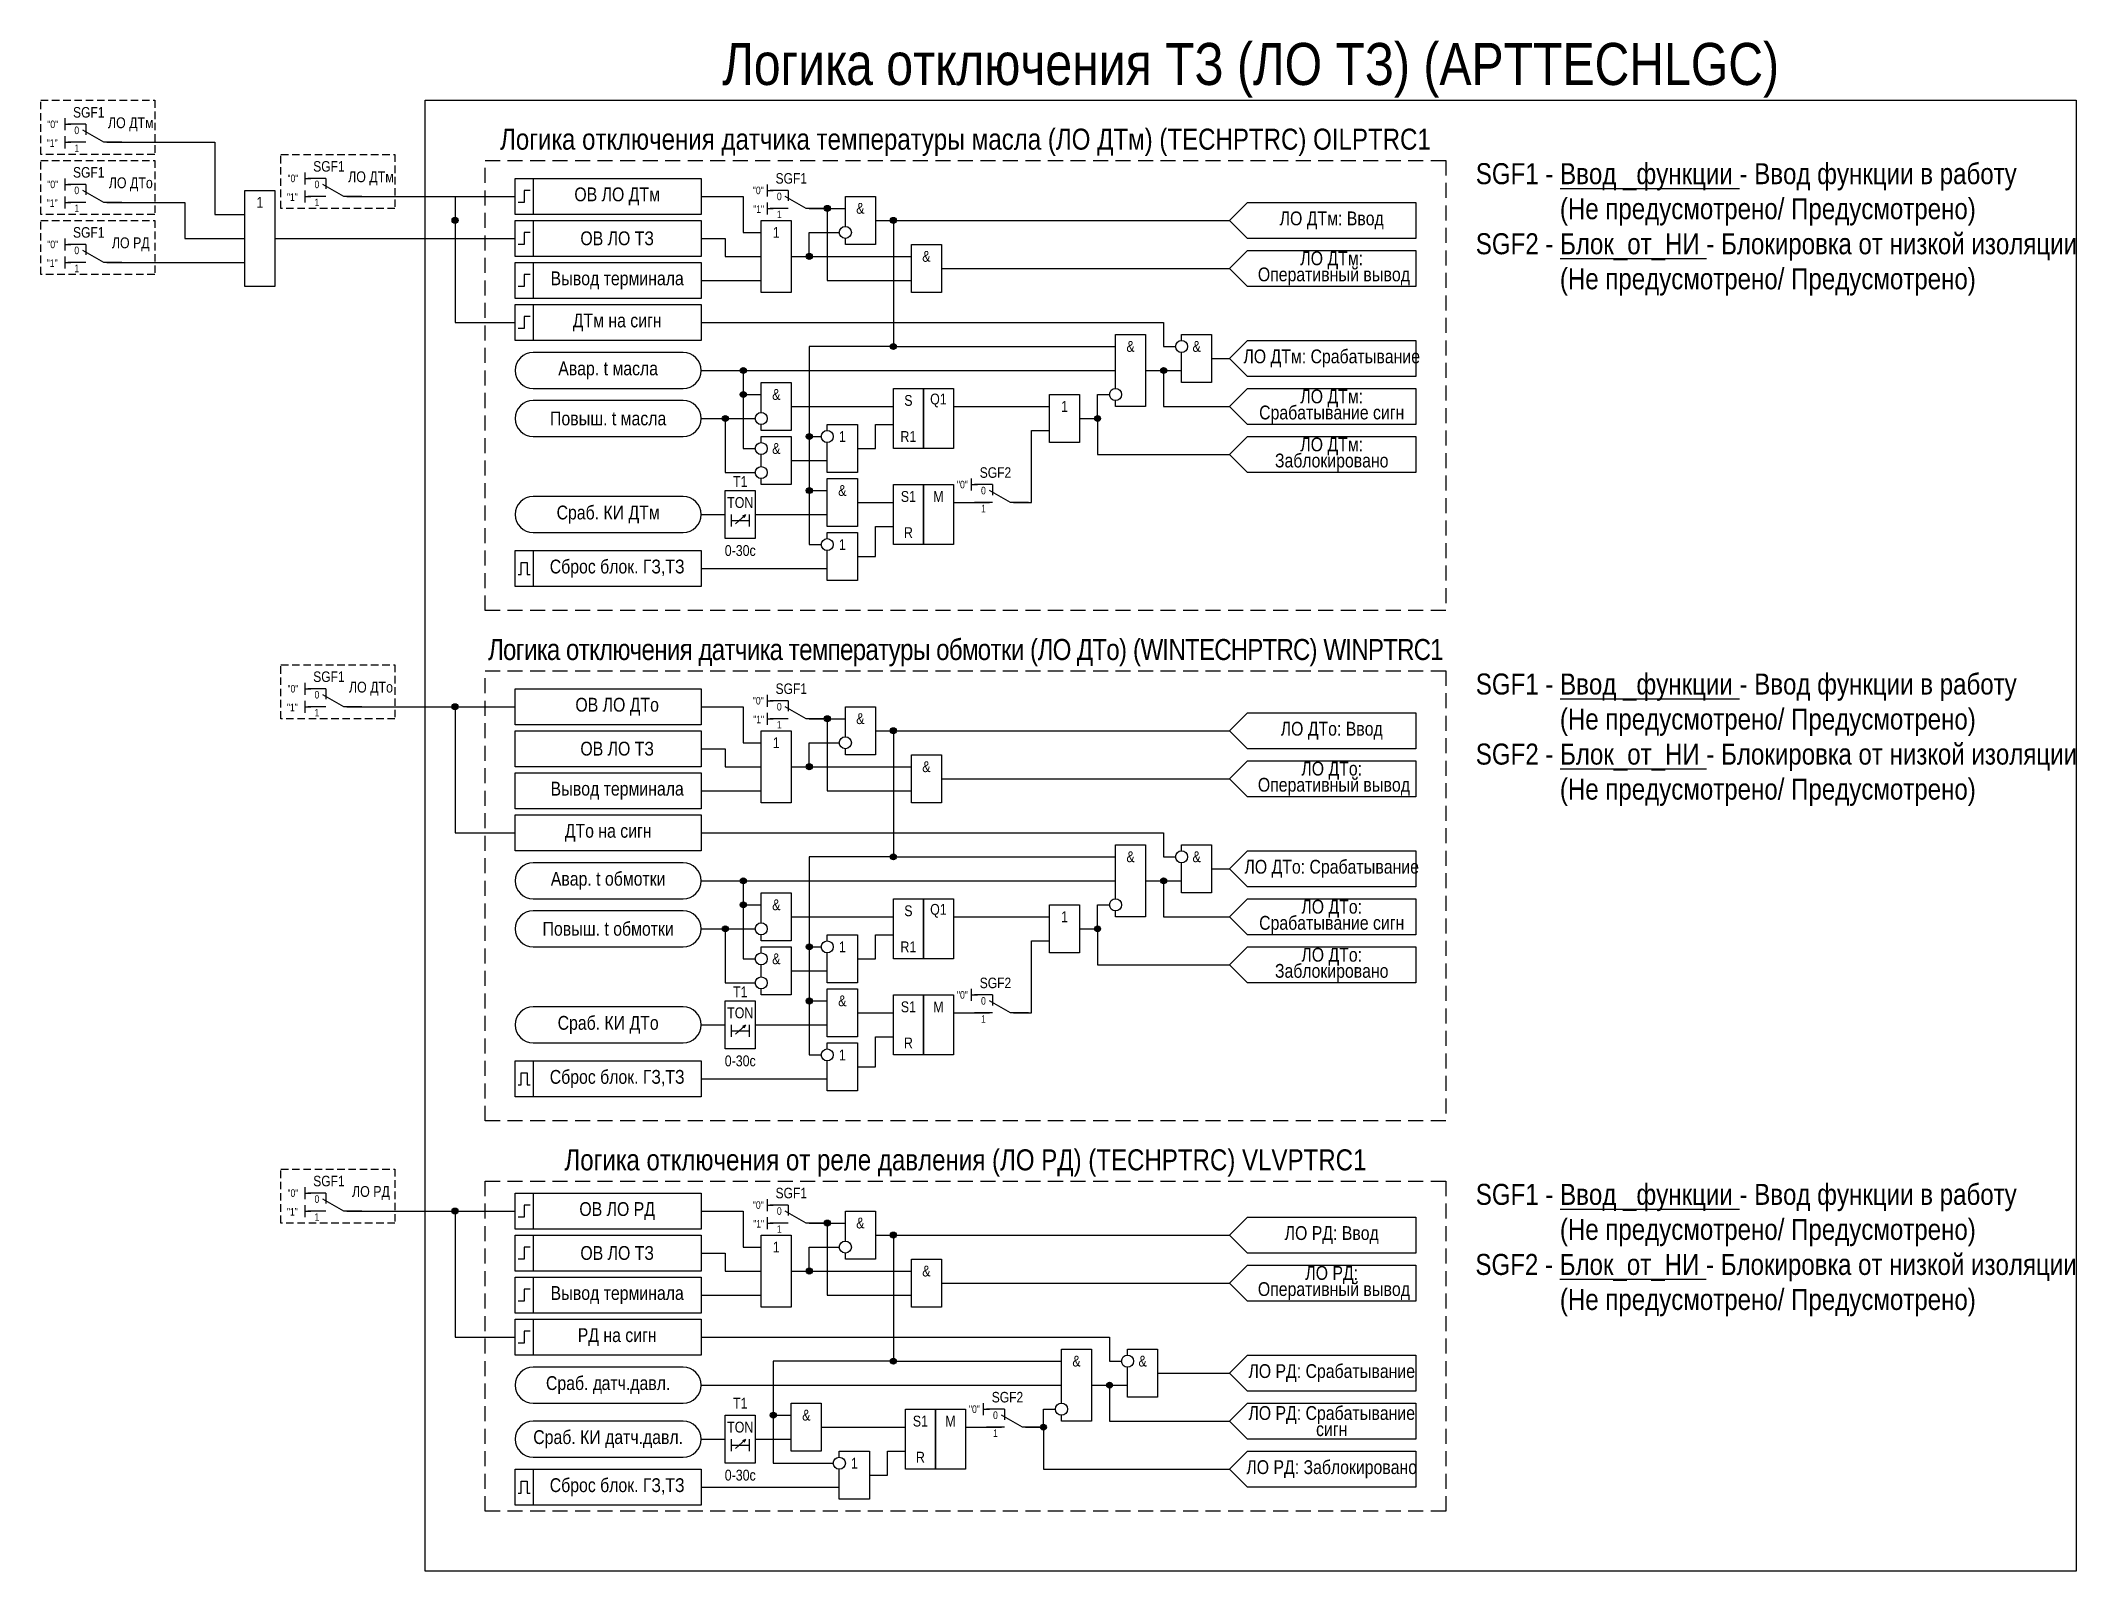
# Model space of a CAD drawing. Header units: millimetres. Extents: x 106 to 2636, y 99 to 588.
# Drawn here: x 749 to 1088, y 186 to 440.9 of the extents above; entities that cross this region are included whole.
import ezdxf
from ezdxf.enums import TextEntityAlignment as Align

# ---------------------------------------------------------------- set-up
doc = ezdxf.new("R2010")
doc.units = ezdxf.units.MM
doc.linetypes.add('штриховая2', pattern=[0.375, 0.25, -0.125])
doc.layers.add('invisible', color=252, linetype='Continuous', plot=False)
doc.layers.add('TEXT', color=7, linetype='Continuous', lineweight=25)
doc.layers.add('Основная', color=7, linetype='Continuous')
doc.styles.add('2.5_Gost_RD', font='ARIALN.TTF', dxfattribs={"height": 2.5})
doc.styles.add('3.5_Gost_RD', font='ARIALN.TTF', dxfattribs={"height": 3.5})
doc.styles.add('Вывод', font='ARIALN.TTF', dxfattribs={"height": 2.5})
doc.styles.add('Компонент', font='ARIALN.TTF', dxfattribs={"height": 3.5})

msp = doc.modelspace()

# ---------------------------------------------------------------- texts
at = {"color": 30, "ltscale": 100, "attachment_point": 5}
for s, insert, char_height, width, style in [('{\\C3;Логика отключения ТЗ (ЛО ТЗ) (APTTECHLGC)}', (950.5, 436), 7, 275, '3.5_Gost_RD'), ('\\pxsm0.7;ЛО ДТм', (764, 427), 1.8, 8, '2.5_Gost_RD'), ('Логика отключения датчика температуры масла (ЛО ДТм) (TECHPTRC) {\\C6;OILPTRC1}', (903, 424), 3.5, 160, '3.5_Gost_RD'), ('\\pxql;SGF1 - {\\LВвод _функции} - Ввод функции в работу ^I^I(Не предусмотрено/ Предусмотрено)\\PSGF2 - {\\LБлок_от_НИ} - Блокировка от низкой изоляции\\P^I(Не предусмотрено/ Предусмотрено)', (1038, 409.5), 3.5, 100, '3.5_Gost_RD'), ('\\pxsm0.7;ЛО ДТо', (764, 417), 1.8, 8, '2.5_Gost_RD'), ('\\pxsm0.7;ЛО ДТм', (804, 418), 1.8, 8, '2.5_Gost_RD'), ('\\pxsm0.7;ЛО РД', (764, 407), 1.8, 8, '2.5_Gost_RD'), ('{\\T0.95;Логика отключения датчика температуры обмотки (ЛО ДТо) (WINTECHPTRC) \\C6;WINPTRC1}', (903, 339), 3.5, 160, '3.5_Gost_RD'), ('\\pxql;SGF1 - {\\LВвод _функции} - Ввод функции в работу ^I^I(Не предусмотрено/ Предусмотрено)\\PSGF2 - {\\LБлок_от_НИ} - Блокировка от низкой изоляции\\P^I(Не предусмотрено/ Предусмотрено)', (1038, 324.5), 3.5, 100, '3.5_Gost_RD'), ('\\pxsm0.7;ЛО ДТо', (804, 333), 1.8, 8, '2.5_Gost_RD'), ('Логика отключения от реле давления (ЛО РД) (TECHPTRC) {\\C6;VLVPTRC1}', (903, 254), 3.5, 160, '3.5_Gost_RD'), ('\\pxsm0.7;ЛО РД', (804, 249), 1.8, 8, '2.5_Gost_RD'), ('\\pxql;SGF1 - {\\LВвод _функции} - Ввод функции в работу ^I^I(Не предусмотрено/ Предусмотрено)\\P\\pq*;SGF2 - {\\LБлок_от_НИ} - Блокировка от низкой изоляции\\P\\pql;^I(Не предусмотрено/ Предусмотрено)', (1038, 239.5), 3.5, 100, '3.5_Gost_RD')]:
    msp.add_mtext(s, dxfattribs=dict(at, insert=insert, char_height=char_height, width=width, style=style))
at = {"color": 6, "ltscale": 100}
for s, insert, char_height, width, attachment_point, style in [('"1"', (750, 424.5), 1.25, 2, 1, '3.5_Gost_RD'), ('"1"', (750, 414.5), 1.25, 2, 1, '3.5_Gost_RD'), ('1', (785.5, 414), 1.8, 5, 5, '2.5_Gost_RD'), ('"1"', (790, 415.5), 1.25, 2, 1, '3.5_Gost_RD'), ('"1"', (750, 404.5), 1.25, 2, 1, '3.5_Gost_RD'), ('"1"', (790, 330.5), 1.25, 2, 1, '3.5_Gost_RD'), ('"1"', (790, 246.5), 1.25, 2, 1, '3.5_Gost_RD')]:
    msp.add_mtext(s, dxfattribs=dict(at, insert=insert, char_height=char_height, width=width, attachment_point=attachment_point, style=style))
at = {"ltscale": 100}
for s, insert, char_height, width, attachment_point, style in [('&', (885.5, 413), 1.8, 5, 5, '2.5_Gost_RD'), ('"1"', (867.65, 413.5), 1.25, 2, 1, '3.5_Gost_RD'), ('1', (871.5, 409), 1.8, 5, 5, '2.5_Gost_RD'), ('&', (896.5, 405), 1.8, 5, 5, '2.5_Gost_RD'), ('&', (930.5, 390), 1.8, 5, 5, '2.5_Gost_RD'), ('&', (941.5, 390), 1.8, 5, 5, '2.5_Gost_RD'), ('&', (871.5, 382), 1.8, 5, 5, '2.5_Gost_RD'), ('S', (893.5, 381), 1.8, 5, 5, '2.5_Gost_RD'), ('Q1', (898.5, 381), 1.8, 5, 5, '2.5_Gost_RD'), ('1', (919.5, 380), 1.8, 5, 5, '2.5_Gost_RD'), ('&', (871.5, 373), 1.8, 5, 5, '2.5_Gost_RD'), ('1', (882.5, 375), 1.8, 5, 5, '2.5_Gost_RD'), ('R1', (893.5, 375), 1.8, 5, 5, '2.5_Gost_RD'), ('T1', (865.5, 367.5), 1.8, 5, 5, '2.5_Gost_RD'), ('&', (882.5, 366), 1.8, 5, 5, '2.5_Gost_RD'), ('TON', (865.5, 364), 1.8, 5, 5, '2.5_Gost_RD'), ('S1', (893.5, 365), 1.8, 5, 5, '2.5_Gost_RD'), ('М', (898.5, 365), 1.8, 5, 5, '2.5_Gost_RD'), ('R', (893.5, 359), 1.8, 5, 5, '2.5_Gost_RD'), ('0-30с', (865.5, 356), 1.8, 5, 5, '2.5_Gost_RD'), ('1', (882.5, 357), 1.8, 5, 5, '2.5_Gost_RD'), ('&', (885.5, 328), 1.8, 5, 5, '2.5_Gost_RD'), ('"1"', (867.65, 328.5), 1.25, 2, 1, '3.5_Gost_RD'), ('1', (871.5, 324), 1.8, 5, 5, '2.5_Gost_RD'), ('&', (896.5, 320), 1.8, 5, 5, '2.5_Gost_RD'), ('&', (930.5, 305), 1.8, 5, 5, '2.5_Gost_RD'), ('&', (941.5, 305), 1.8, 5, 5, '2.5_Gost_RD'), ('&', (871.5, 297), 1.8, 5, 5, '2.5_Gost_RD'), ('S', (893.5, 296), 1.8, 5, 5, '2.5_Gost_RD'), ('Q1', (898.5, 296), 1.8, 5, 5, '2.5_Gost_RD'), ('1', (919.5, 295), 1.8, 5, 5, '2.5_Gost_RD'), ('&', (871.5, 288), 1.8, 5, 5, '2.5_Gost_RD'), ('1', (882.5, 290), 1.8, 5, 5, '2.5_Gost_RD'), ('R1', (893.5, 290), 1.8, 5, 5, '2.5_Gost_RD'), ('T1', (865.5, 282.5), 1.8, 5, 5, '2.5_Gost_RD'), ('&', (882.5, 281), 1.8, 5, 5, '2.5_Gost_RD'), ('TON', (865.5, 279), 1.8, 5, 5, '2.5_Gost_RD'), ('S1', (893.5, 280), 1.8, 5, 5, '2.5_Gost_RD'), ('М', (898.5, 280), 1.8, 5, 5, '2.5_Gost_RD'), ('R', (893.5, 274), 1.8, 5, 5, '2.5_Gost_RD'), ('0-30с', (865.5, 271), 1.8, 5, 5, '2.5_Gost_RD'), ('1', (882.5, 272), 1.8, 5, 5, '2.5_Gost_RD'), ('"1"', (867.65, 244.5), 1.25, 2, 1, '3.5_Gost_RD'), ('&', (885.5, 244), 1.8, 5, 5, '2.5_Gost_RD'), ('1', (871.5, 240), 1.8, 5, 5, '2.5_Gost_RD'), ('&', (896.5, 236), 1.8, 5, 5, '2.5_Gost_RD'), ('&', (921.5, 221), 1.8, 5, 5, '2.5_Gost_RD'), ('&', (932.5, 221), 1.8, 5, 5, '2.5_Gost_RD'), ('T1', (865.5, 214), 1.8, 5, 5, '2.5_Gost_RD'), ('TON', (865.5, 210), 1.8, 5, 5, '2.5_Gost_RD'), ('&', (876.5, 212), 1.8, 5, 5, '2.5_Gost_RD'), ('S1', (895.5, 211), 1.8, 5, 5, '2.5_Gost_RD'), ('М', (900.5, 211), 1.8, 5, 5, '2.5_Gost_RD'), ('1', (884.5, 204), 1.8, 5, 5, '2.5_Gost_RD'), ('R', (895.5, 205), 1.8, 5, 5, '2.5_Gost_RD'), ('0-30с', (865.5, 202), 1.8, 5, 5, '2.5_Gost_RD')]:
    msp.add_mtext(s, dxfattribs=dict(at, insert=insert, char_height=char_height, width=width, attachment_point=attachment_point, style=style))
at = {"layer": 'TEXT', "color": 0, "ltscale": 100, "char_height": 2.3, "attachment_point": 5, "style": '2.5_Gost_RD'}
for s, insert, width in [('\\pxsm0.7;{\\C256;ОВ ЛО ДТм}', (845, 415), 28), ('\\pxsm0.7;{\\C256;ОВ ЛО ТЗ}', (845, 408), 28), ('\\pxsm0.7;{\\C256;Вывод терминала}', (845, 401), 28), ('\\pxsm0.7;{\\C256;ДТм на сигн}', (845, 394), 28), ('\\A1;\\pxsm0.7;{\\C256;Повыш. t масла }', (843.5, 378), 31), ('\\A1;\\pxsm0.7;{\\C256;Сраб. КИ ДТм}', (843.5, 362), 31), ('\\pxsm0.7;{\\C256;Сброс блок. ГЗ,ТЗ}', (845, 353), 28), ('\\pxsm0.7;{\\C256;ОВ ЛО ДТо}', (845, 330), 28), ('\\pxsm0.7;{\\C256;ОВ ЛО ТЗ}', (845, 323), 28), ('\\pxsm0.7;{\\C256;Вывод терминала}', (845, 316), 28), ('\\pxsm0.7;{\\C256;ДТо на сигн}', (843.5, 309), 31), ('\\A1;\\pxsm0.7;{\\C256;Повыш. t обмотки}', (843.5, 293), 31), ('\\A1;\\pxsm0.7;{\\C256;Сраб. КИ ДТо}', (843.5, 277), 31), ('\\pxsm0.7;{\\C256;Сброс блок. ГЗ,ТЗ}', (845, 268), 28), ('\\pxsm0.7;{\\C256;ОВ ЛО РД}', (845, 246), 28), ('\\pxsm0.7;{\\C256;ОВ ЛО ТЗ}', (845, 239), 28), ('\\pxsm0.7;{\\C256;Вывод терминала}', (845, 232), 28), ('\\pxsm0.7;{\\C256;РД на сигн}', (845, 225), 28), ('\\A1;\\pxsm0.7;{\\C256;Сраб. КИ датч.давл.}', (843.5, 208), 31), ('\\pxsm0.7;{\\C256;Сброс блок. ГЗ,ТЗ}', (845, 200), 28)]:
    msp.add_mtext(s, dxfattribs=dict(at, insert=insert, width=width))
at = {"layer": 'TEXT', "ltscale": 100, "char_height": 2.3, "attachment_point": 5, "style": '2.5_Gost_RD'}
for s, insert, width in [('\\pxsm0.7;ЛО ДТм: Ввод', (964, 411), 28), ('\\pxsm0.7;ЛО ДТм:  \\P Оперативный вывод', (964, 403), 28), ('\\A1;\\pxsm0.7;Авар. t масла', (843.5, 386), 31), ('\\pxsm0.7;ЛО ДТм: Срабатывание', (964, 388), 28), ('\\pxsm0.7;ЛО ДТм: Срабатывание сигн', (964, 380), 28), ('\\pxsm0.7;ЛО ДТм: Заблокировано', (964, 372), 28), ('\\pxsm0.7;ЛО ДТо: Ввод', (964, 326), 28), ('\\pxsm0.7;ЛО ДТо:  \\P Оперативный вывод', (964, 318), 28), ('\\A1;\\pxsm0.7;Авар. t обмотки', (843.5, 301), 31), ('\\pxsm0.7;ЛО ДТо: Срабатывание', (964, 303), 28), ('\\pxsm0.7;ЛО ДТо: Срабатывание сигн', (964, 295), 28), ('\\pxsm0.7;ЛО ДТо: Заблокировано', (964, 287), 28), ('\\pxsm0.7;ЛО РД: Ввод', (964, 242), 28), ('\\pxsm0.7;ЛО РД:  \\P Оперативный вывод', (964, 234), 28), ('\\pxsm0.7;ЛО РД: Срабатывание', (964, 219), 28), ('\\A1;\\pxsm0.7;Сраб. {\\T0.95;д}атч.давл.', (843.5, 217), 31), ('\\pxsm0.7;ЛО РД: Срабатывание сигн', (964, 211), 28), ('\\pxsm0.7;ЛО РД: Заблокировано', (964, 203), 28)]:
    msp.add_mtext(s, dxfattribs=dict(at, insert=insert, width=width))

# ---------------------------------------------------------------- blocks, each defined once
blk = doc.blocks.new('Точка')
at = {"ltscale": 100}
h = blk.add_hatch(color=256, dxfattribs=at)
h.dxf.hatch_style = 1
edge = h.paths.add_edge_path()
edge.add_arc((0, 0), 0.5, 0, 360)
blk.add_circle((0, 0), 0.5, dxfattribs=at)
blk = doc.blocks.new('*U1033')
at = {"layer": 'Основная', "color": 0}
blk.add_line((0, 0), (7, 4), dxfattribs=at)
at = {"layer": 'Основная', "ltscale": 0.35}
blk.add_line((6, 6), (6, 2.5), dxfattribs=at)
blk = doc.blocks.new('*U1015')
at = {"layer": 'Основная', "color": 0}
for p, q in [((-3, 6), (-9, 6)), ((-3, 0), (-9, 0)), ((9, 0), (3, 0))]:
    blk.add_line(p, q, dxfattribs=at)
at = {"layer": 'Основная', "ltscale": 0.25, "xscale": -1}
blk.add_blockref('*U1033', (3, 0), dxfattribs=at)
at = {"layer": 'Основная'}
for tag, height, style, p in [('В1', 2.5, 'Вывод', (-13, 6)), ('ОУ', 3.5, 'Компонент', (-2, 10)), ('В2', 2.5, 'Вывод', (-6, 4)), ('В3', 2.5, 'Вывод', (-6, -2))]:
    blk.add_attdef(tag, text='', height=height, dxfattribs=dict(at, style=style)).set_placement(p, align=Align.MIDDLE_CENTER)
blk = doc.blocks.new('*U981')
at = {"layer": 'Основная', "color": 0}
for p, q in [((-3, 6), (-9, 6)), ((-3, 0), (-9, 0)), ((9, 0), (3, 0))]:
    blk.add_line(p, q, dxfattribs=at)
at = {"layer": 'Основная', "ltscale": 0.25, "xscale": -1}
blk.add_blockref('*U1033', (3, 0), dxfattribs=at)
at = {"layer": 'Основная'}
for tag, height, style, p in [('В1', 2.5, 'Вывод', (-14, 6)), ('ОУ', 3.5, 'Компонент', (-2, 10)), ('В2', 2.5, 'Вывод', (-6, 4)), ('В3', 2.5, 'Вывод', (-6, -2))]:
    blk.add_attdef(tag, text='', height=height, dxfattribs=dict(at, style=style)).set_placement(p, align=Align.MIDDLE_CENTER)

# ---------------------------------------------------------------- linework, layer by layer
at = {"color": 6, "ltscale": 100}
for p, q in [((753, 428), (753, 426)), ((753, 427), (754, 427)), ((753, 425), (753, 423)), ((753, 424), (754, 424)), ((753, 418), (753, 416)), ((753, 417), (754, 417)), ((793, 419), (793, 417)), ((793, 418), (794, 418)), ((753, 415), (753, 413)), ((753, 414), (754, 414)), ((793, 416), (793, 414)), ((793, 415), (794, 415)), ((753, 408), (753, 406)), ((753, 407), (754, 407)), ((753, 405), (753, 403)), ((753, 404), (754, 404)), ((793, 334), (793, 332)), ((793, 333), (794, 333)), ((793, 331), (793, 329)), ((793, 330), (794, 330)), ((793, 250), (793, 248)), ((793, 249), (794, 249)), ((793, 247), (793, 245)), ((793, 246), (794, 246))]:
    msp.add_line(p, q, dxfattribs=at)
at = {"ltscale": 100}
for p, q in [((870, 417), (870, 415)), ((870, 416), (871, 416)), ((870, 414), (870, 412)), ((870, 413), (871, 413)), ((904, 366), (904, 368)), ((904, 367), (905, 367)), ((868, 362), (868, 362)), ((870, 332), (870, 330)), ((870, 331), (871, 331)), ((870, 329), (870, 327)), ((870, 328), (871, 328)), ((904, 281), (904, 283)), ((904, 282), (905, 282)), ((868, 277), (868, 277)), ((870, 248), (870, 246)), ((870, 247), (871, 247)), ((870, 245), (870, 243)), ((870, 244), (871, 244)), ((906, 212), (906, 214)), ((906, 213), (907, 213))]:
    msp.add_line(p, q, dxfattribs=at)
at = {"color": 7, "ltscale": 100}
for p, q in [((864.7, 360.46), (866.37, 361.95)), ((866.37, 361.95), (865.85, 361.73)), ((866.37, 361.95), (866.11, 361.48)), ((864.7, 275.46), (866.37, 276.95)), ((866.37, 276.95), (865.85, 276.73)), ((866.37, 276.95), (866.11, 276.48)), ((864.7, 206.46), (866.37, 207.95)), ((866.37, 207.95), (865.85, 207.73)), ((866.37, 207.95), (866.11, 207.48))]:
    msp.add_line(p, q, dxfattribs=at)
at = {"color": 6, "linetype": 'штриховая2', "ltscale": 5}
for points in [[(749, 431), (768, 431), (768, 422), (749, 422)], [(749, 421), (768, 421), (768, 412), (749, 412)], [(789, 422), (808, 422), (808, 413), (789, 413)], [(749, 411), (768, 411), (768, 402), (749, 402)], [(789, 337), (808, 337), (808, 328), (789, 328)], [(789, 253), (808, 253), (808, 244), (789, 244)]]:
    msp.add_lwpolyline(points, close=True, dxfattribs=at)
at = {"color": 3, "ltscale": 100}
msp.add_lwpolyline([(813, 431), (1088, 431), (1088, 186), (813, 186)], close=True, dxfattribs=at)
at = {"color": 6, "ltscale": 100}
for points in [[(760, 424), (778, 424), (778, 412), (783, 412)], [(760, 414), (773, 414), (773, 408), (783, 408)], [(760, 404), (783, 404)]]:
    msp.add_lwpolyline(points, dxfattribs=at)
at = {"linetype": 'штриховая2', "ltscale": 10}
for points in [[(823, 421), (983, 421), (983, 346), (823, 346)], [(823, 336), (983, 336), (983, 261), (823, 261)], [(823, 251), (983, 251), (983, 196), (823, 196)]]:
    msp.add_lwpolyline(points, close=True, dxfattribs=at)
at = {"ltscale": 100}
for points in [[(828, 418), (831, 418), (831, 412), (828, 412)], [(828, 418), (859, 418), (859, 412), (828, 412)], [(828, 411), (831, 411), (831, 405), (828, 405)], [(828, 411), (859, 411), (859, 405), (828, 405)], [(869, 411), (874, 411), (874, 399), (869, 399)], [(894, 407), (899, 407), (899, 399), (894, 399)], [(828, 404), (831, 404), (831, 398), (828, 398)], [(828, 404), (859, 404), (859, 398), (828, 398)], [(828, 397), (831, 397), (831, 391), (828, 391)], [(828, 397), (859, 397), (859, 391), (828, 391)], [(891, 383), (896, 383), (896, 373), (891, 373)], [(896, 383), (901, 383), (901, 373), (896, 373)], [(891, 367), (896, 367), (896, 357), (891, 357)], [(896, 367), (901, 367), (901, 357), (896, 357)], [(863, 366), (868, 366), (868, 358), (863, 358)], [(828, 356), (859, 356), (859, 350), (828, 350)], [(828, 356), (831, 356), (831, 350), (828, 350)], [(828, 333), (859, 333), (859, 327), (828, 327)], [(828, 326), (859, 326), (859, 320), (828, 320)], [(869, 326), (874, 326), (874, 314), (869, 314)], [(828, 319), (859, 319), (859, 313), (828, 313)], [(894, 322), (899, 322), (899, 314), (894, 314)], [(828, 312), (859, 312), (859, 306), (828, 306)], [(891, 298), (896, 298), (896, 288), (891, 288)], [(896, 298), (901, 298), (901, 288), (896, 288)], [(891, 282), (896, 282), (896, 272), (891, 272)], [(896, 282), (901, 282), (901, 272), (896, 272)], [(863, 281), (868, 281), (868, 273), (863, 273)], [(828, 271), (859, 271), (859, 265), (828, 265)], [(828, 271), (831, 271), (831, 265), (828, 265)], [(828, 249), (831, 249), (831, 243), (828, 243)], [(828, 249), (859, 249), (859, 243), (828, 243)], [(828, 242), (831, 242), (831, 236), (828, 236)], [(828, 242), (859, 242), (859, 236), (828, 236)], [(869, 242), (874, 242), (874, 230), (869, 230)], [(894, 238), (899, 238), (899, 230), (894, 230)], [(828, 235), (831, 235), (831, 229), (828, 229)], [(828, 235), (859, 235), (859, 229), (828, 229)], [(828, 228), (831, 228), (831, 222), (828, 222)], [(828, 228), (859, 228), (859, 222), (828, 222)], [(863, 212), (868, 212), (868, 204), (863, 204)], [(893, 213), (898, 213), (898, 203), (893, 203)], [(898, 213), (903, 213), (903, 203), (898, 203)], [(828, 203), (859, 203), (859, 197), (828, 197)], [(828, 203), (831, 203), (831, 197), (828, 197)]]:
    msp.add_lwpolyline(points, close=True, dxfattribs=at)
at = {"color": 6, "ltscale": 100}
msp.add_lwpolyline([(783, 416), (788, 416), (788, 400), (783, 400)], close=True, dxfattribs=at)
at = {"lineweight": 30, "ltscale": 100}
for points in [[(830.5, 416), (829.5, 416), (829.5, 414), (828.5, 414)], [(830.5, 409), (829.5, 409), (829.5, 407), (828.5, 407)], [(830.5, 402), (829.5, 402), (829.5, 400), (828.5, 400)], [(830.5, 395), (829.5, 395), (829.5, 393), (828.5, 393)], [(828.5, 352), (829, 352), (829, 354), (830, 354), (830, 352), (830.5, 352)], [(828.5, 267), (829, 267), (829, 269), (830, 269), (830, 267), (830.5, 267)], [(830.5, 247), (829.5, 247), (829.5, 245), (828.5, 245)], [(830.5, 240), (829.5, 240), (829.5, 238), (828.5, 238)], [(830.5, 233), (829.5, 233), (829.5, 231), (828.5, 231)], [(830.5, 226), (829.5, 226), (829.5, 224), (828.5, 224)], [(828.5, 199), (829, 199), (829, 201), (830, 201), (830, 199), (830.5, 199)]]:
    msp.add_lwpolyline(points, dxfattribs=at)
at = {"ltscale": 100}
for points in [[(859, 415), (866, 415), (866, 409), (869, 409)], [(883, 410), (883, 415), (888, 415), (888, 407), (883, 407), (883, 408)], [(947, 411), (950, 414), (978, 414), (978, 408), (950, 408), (947, 411)], [(877, 413), (883, 413)], [(877, 413), (883, 413)], [(877, 413), (880, 413), (880, 401), (894, 401)], [(888, 411), (891, 411), (891, 390), (877, 390), (877, 375), (879, 375)], [(888, 411), (891, 411), (891, 390), (877, 390), (877, 366), (880, 366)], [(888, 411), (891, 411), (891, 390), (877, 390), (877, 357), (879, 357)], [(888, 411), (947, 411)], [(888, 411), (891, 411), (891, 390), (891, 390), (928, 390)], [(859, 408), (863, 408), (863, 405), (869, 405)], [(874, 405), (877, 405), (877, 409), (882, 409)], [(874, 405), (894, 405)], [(947, 403), (950, 406), (978, 406), (978, 400), (950, 400), (947, 403)], [(859, 401), (869, 401)], [(899, 403), (947, 403)], [(859, 394), (936, 394), (936, 390), (938, 390)], [(928, 383), (928, 392), (933, 392), (933, 380), (928, 380), (928, 381)], [(939, 391), (939, 392), (944, 392), (944, 384), (939, 384), (939, 389)], [(947, 388), (950, 391), (978, 391), (978, 385), (950, 385), (947, 388)], [(944, 388), (947, 388)], [(859, 386), (928, 386)], [(859, 386), (866, 386), (866, 373), (868, 373)], [(859, 386), (866, 386), (866, 382), (869, 382)], [(869, 379), (869, 384), (874, 384), (874, 376), (869, 376), (869, 377)], [(933, 386), (939, 386)], [(933, 386), (936, 386), (936, 380), (947, 380)], [(874, 380), (891, 380)], [(901, 380), (917, 380)], [(917, 374), (917, 382), (922, 382), (922, 374), (917, 374), (917, 374)], [(922, 378), (925, 378), (925, 382), (927, 382)], [(947, 380), (950, 383), (978, 383), (978, 377), (950, 377), (947, 380)], [(859, 378), (868, 378)], [(859, 378), (863, 378), (863, 369), (868, 369)], [(880, 376), (880, 377), (885, 377), (885, 369), (880, 369), (880, 369), (880, 374)], [(885, 373), (888, 373), (888, 377), (891, 377)], [(922, 378), (925, 378), (925, 372), (947, 372)], [(869, 374), (869, 375), (874, 375), (874, 367), (869, 367), (869, 368)], [(911, 364), (914, 364), (914, 376), (917, 376)], [(947, 372), (950, 375), (978, 375), (978, 369), (950, 369), (947, 372)], [(869, 370), (869, 372)], [(874, 371), (880, 371)], [(880, 360), (880, 368), (885, 368), (885, 360), (880, 360), (880, 360)], [(885, 364), (891, 364)], [(901, 364), (907, 364)], [(859, 362), (863, 362)], [(864, 362), (864, 360)], [(864, 361), (867, 361)], [(867, 362), (867, 360)], [(868, 362), (880, 362)], [(885, 355), (888, 355), (888, 360), (891, 360)], [(880, 358), (880, 359), (885, 359), (885, 351), (880, 351), (880, 351), (880, 356)], [(859, 353), (880, 353)], [(859, 330), (866, 330), (866, 324), (869, 324)], [(883, 325), (883, 330), (888, 330), (888, 322), (883, 322), (883, 323)], [(947, 326), (950, 329), (978, 329), (978, 323), (950, 323), (947, 326)], [(877, 328), (883, 328)], [(877, 328), (883, 328)], [(877, 328), (880, 328), (880, 316), (894, 316)], [(888, 326), (891, 326), (891, 305), (877, 305), (877, 290), (879, 290)], [(888, 326), (891, 326), (891, 305), (877, 305), (877, 281), (880, 281)], [(888, 326), (891, 326), (891, 305), (877, 305), (877, 272), (879, 272)], [(888, 326), (947, 326)], [(888, 326), (891, 326), (891, 305), (891, 305), (928, 305)], [(859, 323), (863, 323), (863, 320), (869, 320)], [(874, 320), (877, 320), (877, 324), (882, 324)], [(874, 320), (894, 320)], [(947, 318), (950, 321), (978, 321), (978, 315), (950, 315), (947, 318)], [(859, 316), (869, 316)], [(899, 318), (947, 318)], [(859, 309), (936, 309), (936, 305), (938, 305)], [(928, 298), (928, 307), (933, 307), (933, 295), (928, 295), (928, 296)], [(939, 306), (939, 307), (944, 307), (944, 299), (939, 299), (939, 304)], [(947, 303), (950, 306), (978, 306), (978, 300), (950, 300), (947, 303)], [(944, 303), (947, 303)], [(859, 301), (928, 301)], [(859, 301), (866, 301), (866, 288), (868, 288)], [(859, 301), (866, 301), (866, 297), (869, 297)], [(869, 294), (869, 299), (874, 299), (874, 291), (869, 291), (869, 292)], [(933, 301), (939, 301)], [(933, 301), (936, 301), (936, 295), (947, 295)], [(874, 295), (891, 295)], [(901, 295), (917, 295)], [(917, 289), (917, 297), (922, 297), (922, 289), (917, 289), (917, 289)], [(922, 293), (925, 293), (925, 297), (927, 297)], [(947, 295), (950, 298), (978, 298), (978, 292), (950, 292), (947, 295)], [(859, 293), (868, 293)], [(859, 293), (863, 293), (863, 284), (868, 284)], [(880, 291), (880, 292), (885, 292), (885, 284), (880, 284), (880, 284), (880, 289)], [(885, 288), (888, 288), (888, 292), (891, 292)], [(922, 293), (925, 293), (925, 287), (947, 287)], [(869, 289), (869, 290), (874, 290), (874, 282), (869, 282), (869, 283)], [(911, 279), (914, 279), (914, 291), (917, 291)], [(947, 287), (950, 290), (978, 290), (978, 284), (950, 284), (947, 287)], [(869, 285), (869, 287)], [(874, 286), (880, 286)], [(880, 275), (880, 283), (885, 283), (885, 275), (880, 275), (880, 275)], [(885, 279), (891, 279)], [(901, 279), (907, 279)], [(859, 277), (863, 277)], [(864, 277), (864, 275)], [(864, 276), (867, 276)], [(867, 277), (867, 275)], [(868, 277), (880, 277)], [(885, 270), (888, 270), (888, 275), (891, 275)], [(880, 273), (880, 274), (885, 274), (885, 266), (880, 266), (880, 266), (880, 271)], [(859, 268), (880, 268)], [(859, 246), (866, 246), (866, 240), (869, 240)], [(883, 241), (883, 246), (888, 246), (888, 238), (883, 238), (883, 239)], [(947, 242), (950, 245), (978, 245), (978, 239), (950, 239), (947, 242)], [(888, 242), (891, 242), (891, 221), (871, 221), (871, 212), (874, 212)], [(888, 242), (891, 242), (891, 221), (871, 221), (871, 204), (881, 204)], [(877, 244), (883, 244)], [(877, 244), (883, 244)], [(877, 244), (880, 244), (880, 232), (894, 232)], [(888, 242), (947, 242)], [(888, 242), (891, 242), (891, 221), (919, 221)], [(859, 239), (863, 239), (863, 236), (869, 236)], [(874, 236), (877, 236), (877, 240), (882, 240)], [(874, 236), (894, 236)], [(899, 234), (947, 234)], [(947, 234), (950, 237), (978, 237), (978, 231), (950, 231), (947, 234)], [(859, 232), (869, 232)], [(859, 225), (927, 225), (927, 221), (929, 221)], [(919, 214), (919, 223), (924, 223), (924, 211), (919, 211), (919, 212)], [(930, 222), (930, 223), (935, 223), (935, 215), (930, 215), (930, 220)], [(947, 219), (950, 222), (978, 222), (978, 216), (950, 216), (947, 219)], [(859, 217), (919, 217)], [(924, 217), (927, 217), (927, 211), (947, 211)], [(924, 217), (930, 217)], [(935, 219), (947, 219)], [(874, 206), (874, 214), (879, 214), (879, 206), (874, 206), (874, 206)], [(947, 211), (950, 214), (978, 214), (978, 208), (950, 208), (947, 211)], [(913, 210), (916, 210), (916, 213), (918, 213)], [(859, 208), (863, 208)], [(864, 208), (864, 206)], [(864, 207), (867, 207)], [(867, 208), (867, 206)], [(868, 208), (874, 208)], [(879, 210), (893, 210)], [(903, 210), (909, 210)], [(913, 210), (916, 210), (916, 203), (947, 203)], [(882, 205), (882, 206), (887, 206), (887, 198), (882, 198), (882, 198), (882, 203)], [(887, 202), (890, 202), (890, 206), (893, 206)], [(947, 203), (950, 206), (978, 206), (978, 200), (950, 200), (947, 203)], [(859, 200), (882, 200)]]:
    msp.add_lwpolyline(points, dxfattribs=at)
for points in [[(831, 383), (856, 383, 1), (856, 389), (831, 389, 1)], [(831, 375), (856, 375, 1), (856, 381), (831, 381, 1)], [(831, 359), (856, 359, 1), (856, 365), (831, 365, 1)], [(831, 298), (856, 298, 1), (856, 304), (831, 304, 1)], [(831, 290), (856, 290, 1), (856, 296), (831, 296, 1)], [(831, 274), (856, 274, 1), (856, 280), (831, 280, 1)], [(831, 214), (856, 214, 1), (856, 220), (831, 220, 1)], [(831, 205), (856, 205, 1), (856, 211), (831, 211, 1)]]:
    msp.add_lwpolyline(points, format="xyb", close=True, dxfattribs=at)
for centre in [(883, 409), (883, 324), (883, 240)]:
    msp.add_circle(centre, 1)
for centre in [(939, 390), (928, 382), (869, 378), (869, 373), (880, 375), (869, 369), (880, 357), (939, 305), (928, 297), (869, 293), (869, 288), (880, 290), (869, 284), (880, 272), (930, 221), (919, 213), (882, 204)]:
    msp.add_circle(centre, 1, dxfattribs=at)
at = {"layer": 'invisible', "ltscale": 100}
for points in [[(800, 415), (828, 415)], [(800, 415), (818, 415), (818, 394), (828, 394)], [(788, 408), (828, 408)], [(800, 330), (828, 330)], [(800, 330), (818, 330), (818, 309), (828, 309)], [(800, 246), (828, 246)], [(800, 246), (818, 246), (818, 225), (828, 225)]]:
    msp.add_lwpolyline(points, dxfattribs=at)

# ---------------------------------------------------------------- block references
at = {"ltscale": 100}
for p in [(880, 413), (891, 411), (877, 405), (891, 390), (866, 386), (936, 386), (866, 382), (863, 378), (925, 378), (877, 375), (877, 366), (880, 328), (891, 326), (877, 320), (891, 305), (866, 301), (936, 301), (866, 297), (863, 293), (925, 293), (877, 290), (877, 281), (880, 244), (891, 242), (877, 236), (891, 221), (927, 217), (871, 212), (916, 210)]:
    msp.add_blockref('Точка', p, dxfattribs=at)
at = {"layer": 'invisible', "ltscale": 100}
for p in [(818, 411), (818, 330), (818, 246)]:
    msp.add_blockref('Точка', p, dxfattribs=at)
at = {"layer": 'Основная', "color": 6, "ltscale": 0.25, "xscale": 0.5, "yscale": 0.5, "zscale": 0.5}
for p in [(758, 424), (798, 415), (758, 414), (758, 404), (798, 330), (798, 246)]:
    msp.add_blockref('*U981', p, dxfattribs=at).add_auto_attribs({'ОУ': 'SGF1', 'В1': '"0"', 'В2': '0', 'В3': '1'})
at = {"layer": 'Основная', "ltscale": 0.25, "xscale": 0.5, "yscale": 0.5, "zscale": 0.5}
for p, values in [((875, 413), {'ОУ': 'SGF1', 'В1': '"0"', 'В2': '0', 'В3': '1'}), ((909, 364), {'ОУ': 'SGF2', 'В1': '"0"', 'В2': '0', 'В3': '1'}), ((875, 328), {'ОУ': 'SGF1', 'В1': '"0"', 'В2': '0', 'В3': '1'}), ((909, 279), {'ОУ': 'SGF2', 'В1': '"0"', 'В2': '0', 'В3': '1'}), ((875, 244), {'ОУ': 'SGF1', 'В1': '"0"', 'В2': '0', 'В3': '1'}), ((911, 210), {'ОУ': 'SGF2', 'В1': '"0"', 'В2': '0', 'В3': '1'})]:
    msp.add_blockref('*U1015', p, dxfattribs=at).add_auto_attribs(values)

msp.set_redraw_order([(e.dxf.handle, doc.entitydb.next_handle()) for e in msp.query("TEXT MTEXT ATTDEF DIMENSION ARC_DIMENSION")])  # texts and dimensions are drawn at this point

doc.saveas('drawing.dxf')
